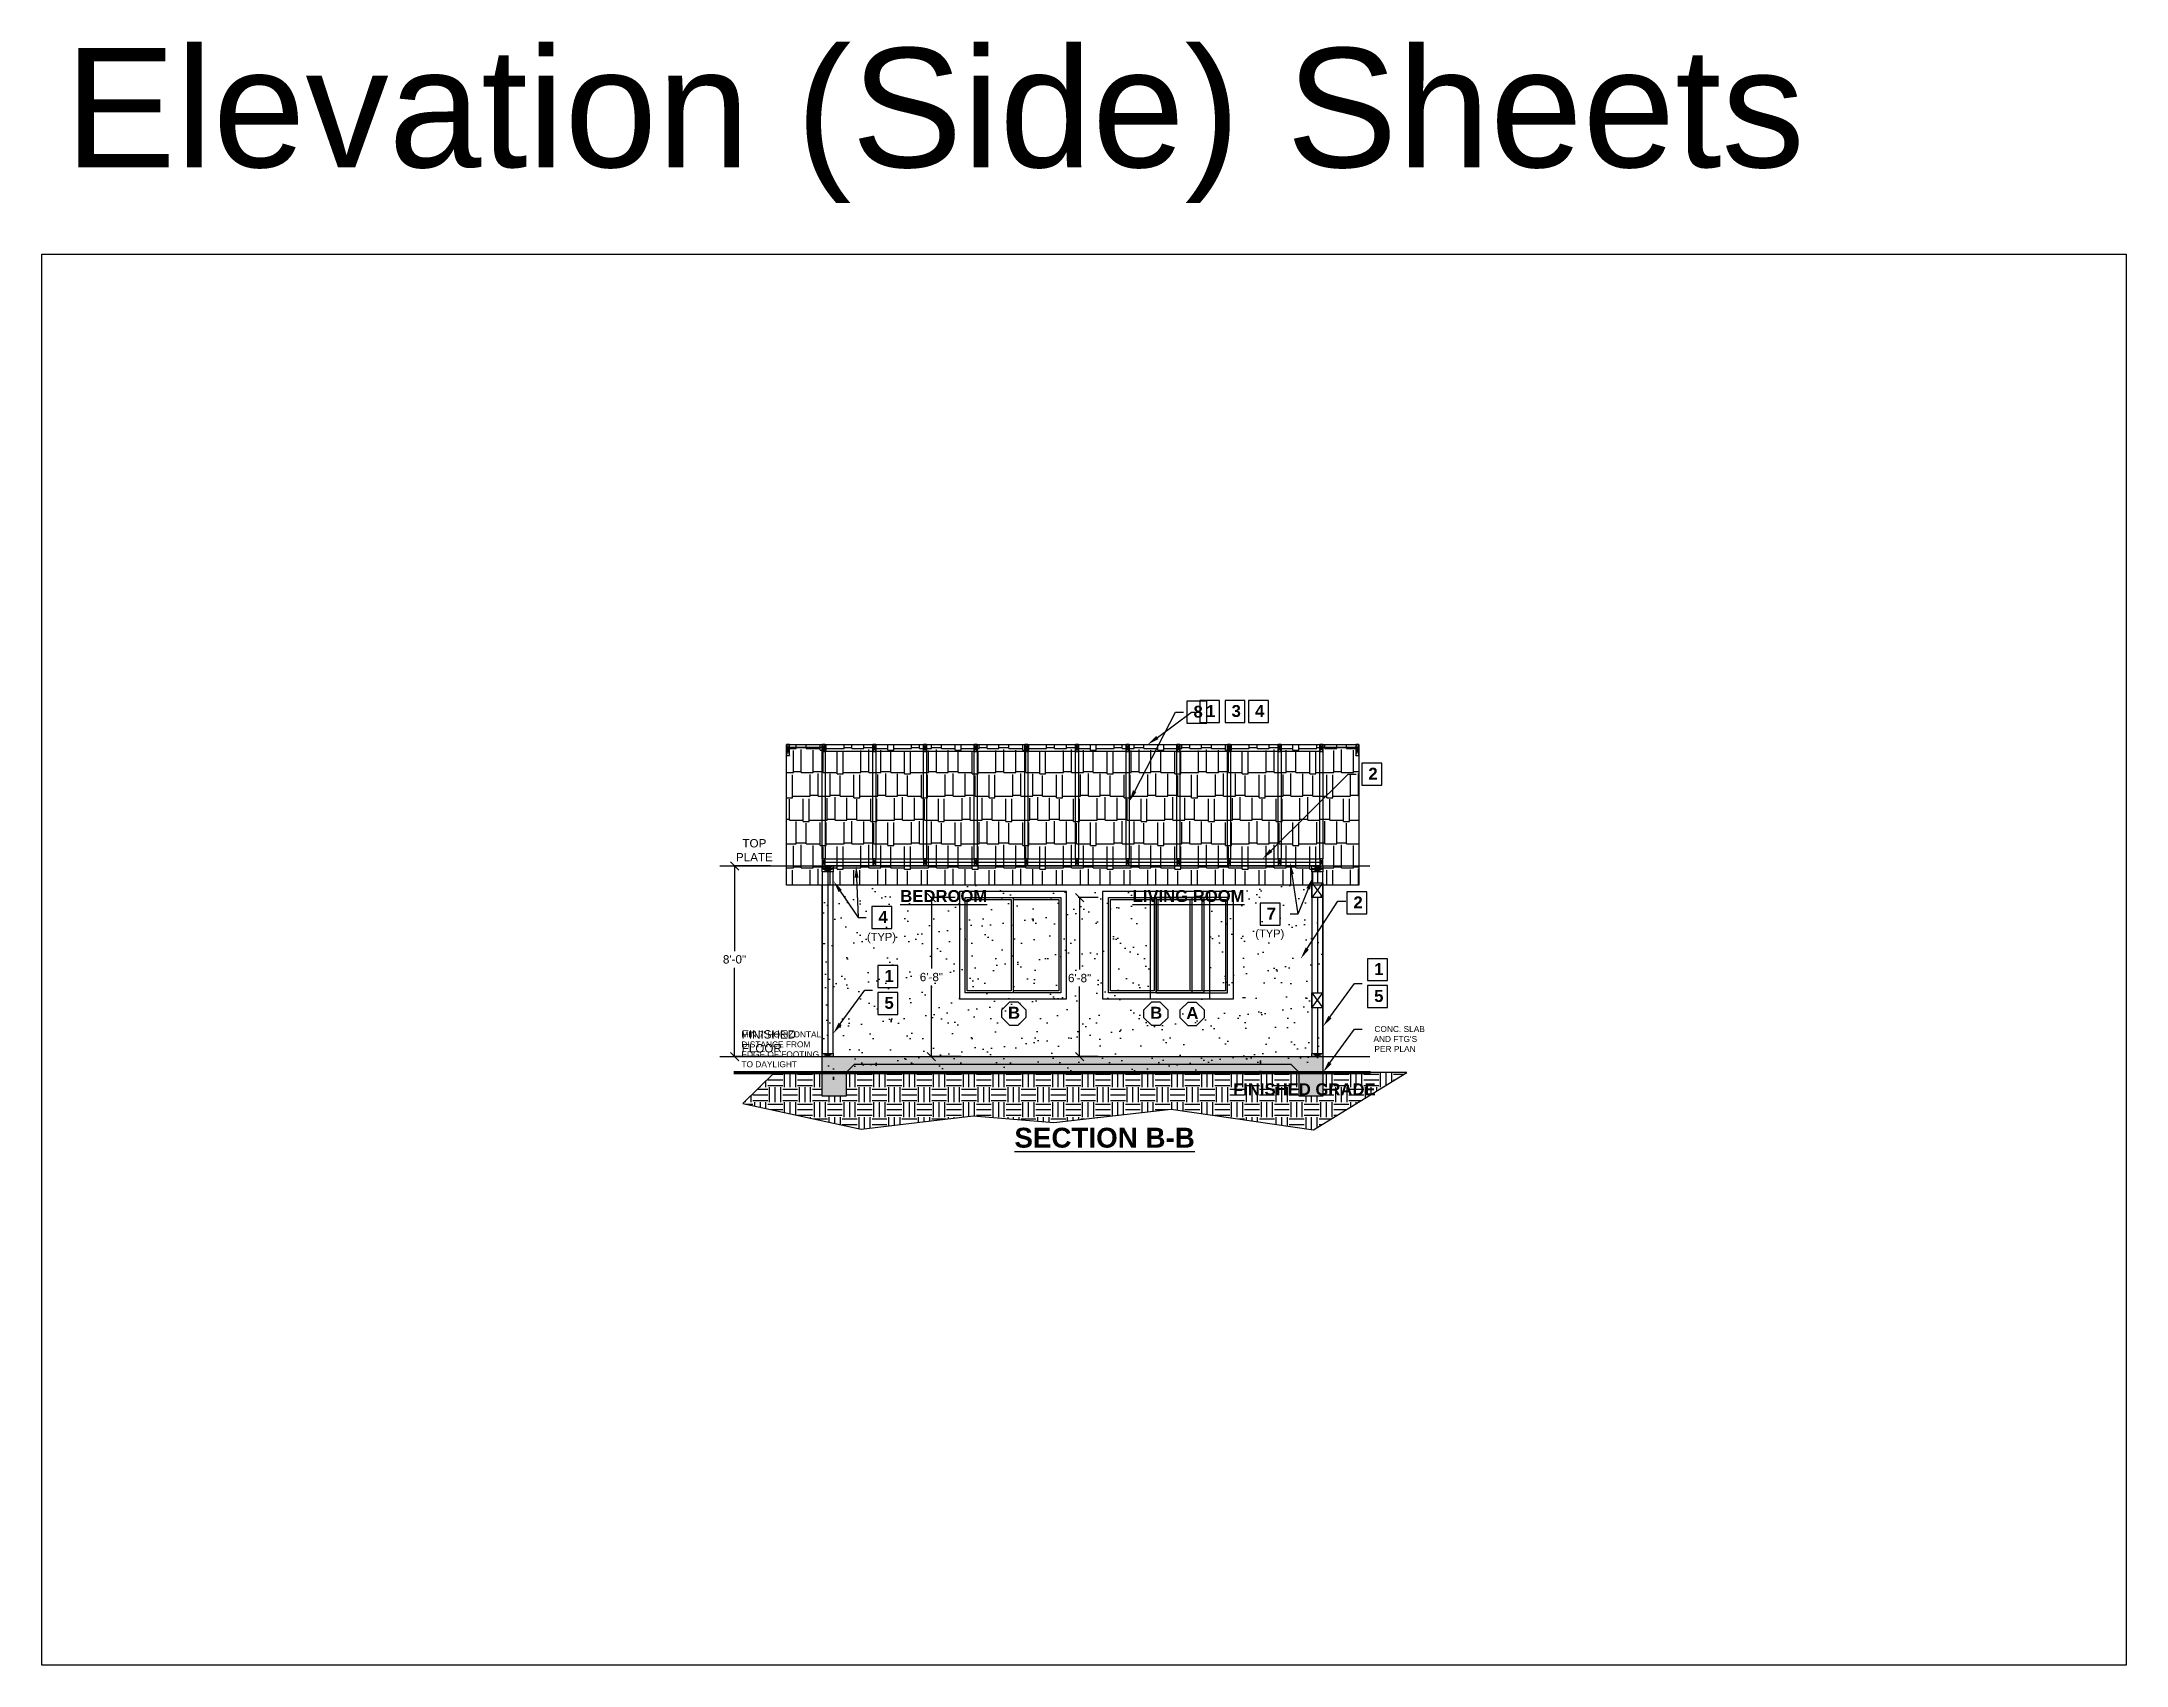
# Model space of a CAD drawing. Header units: inches. Extents: x -350 to 3672, y -1325 to 3943.
# Drawn here: x 782 to 1831, y -1325 to -508 of the extents above; entities that cross this region are included whole.
import ezdxf
from ezdxf import colors
from ezdxf.entities.mleader import LeaderData, LeaderLine
from ezdxf.math import Vec2, Vec3

# ---------------------------------------------------------------- set-up
doc = ezdxf.new("R2010")
doc.units = ezdxf.units.IN
doc.header["$MEASUREMENT"] = 0
doc.linetypes.add('DASHED2', pattern=[0.375, 0.25, -0.125])
for name, color, linetype in [('Elevation - Left Details', 6, 'Continuous'), ('Elevation - Right & Left', 7, 'Continuous'), ('Elevation - Right & Left Dim & Labels', 190, 'Continuous'), ('Elevation - Right Details', 3, 'Continuous'), ('Elevation - Section F&B Details', 7, 'Continuous'), ('Elevation - Section R&L Details', 7, 'Continuous'), ('Foundation Outline', 9, 'DASHED2')]:
    doc.layers.add(name, color=color, linetype=linetype)
doc.layers.add('Insulation', color=40, linetype='BATTING', transparency=0.7)
doc.styles.get("Standard").update_dxf_attribs({"font": 'arial.ttf'})
doc.linetypes.add('BATTING', pattern='A,0.0001,-0.1,[134,ltypeshp.shx,S=0.1,R=0,X=-0.1,Y=0],-0.2,[134,ltypeshp.shx,S=0.1,R=180,X=0.1,Y=0],-0.1', length=0.4001)
doc.dimstyles.get("Standard").update_dxf_attribs({"dimscale": 0.7, "dimtxt": 6, "dimasz": 6, "dimexe": 1, "dimexo": 3, "dimgap": 3, "dimtad": 0, "dimtih": 1, "dimtoh": 1, "dimdec": 4, "dimzin": 1, "dimdsep": 46, "dimlunit": 4, "dimtxsty": 'Standard', "dimblk": 'OBLIQUE', "dimcen": 0.09, "dimadec": 0, "dimazin": 0, "dimtfac": 1, "dimtdec": 4, "dimtofl": 0, "dimtmove": 0, "dimatfit": 3, "dimfxl": 1, "dimtolj": 1, "dimtzin": 0, "dimarcsym": 0})

msp = doc.modelspace()

# ---------------------------------------------------------------- texts
at = {"color": 3, "insert": (793.78455, -511.33681), "char_height": 60, "attachment_point": 1}
msp.add_mtext_dynamic_manual_height_columns('Elevation (Side) Sheets', width=2572.0309593, gutter_width=1, heights=[0], dxfattribs=at)
at = {"layer": 'Elevation - Left Details', "insert": (1308.08933, -993.96931), "char_height": 6, "attachment_point": 1}
msp.add_mtext_dynamic_manual_height_columns('\\pxqc;{\\fArial|b1|i0|c0|p34;B}', width=70.1010121, gutter_width=1, heights=[6], dxfattribs=at)
at = {"layer": 'Elevation - Right & Left Dim & Labels', "attachment_point": 1}
for s, width, gutter_width, insert, char_height in [('{\\fArial|b1|i0|c0|p34;1}', 70.1010121, 1, (1368.3646, -842.05026), 6), ('{\\fArial|b1|i0|c0|p34;3}', 70.1010121, 1, (1381.11131, -842.05026), 6), ('{\\fArial|b1|i0|c0|p34;4}', 70.1010121, 1, (1392.92907, -842.05026), 6), ('\\pxqc;TOP \\PPLATE', 52.3901152, 0.7, (1114.70545, -909.52752), 4.2), ('{\\fArial|b1|i0|c0|p34;2}', 70.1010121, 1, (1442.44795, -938.40561), 6), ('FINISHED \\PFLOOR', 52.3901152, 0.7, (1134.51716, -1005.71969), 4.2), ('{\\fArial|b1|i0|c0|p34;FINISHED GRADE}', 74.8430218, 1, (1381.8741, -1032.47496), 6)]:
    msp.add_mtext_dynamic_manual_height_columns(s, width=width, gutter_width=gutter_width, heights=[0], dxfattribs=dict(at, insert=insert, char_height=char_height))
at = {"layer": 'Elevation - Right Details', "char_height": 6, "attachment_point": 1}
for s, insert in [('\\pxqc;{\\fArial|b1|i0|c0|p34;B}', (1236.55458, -993.9406)), ('\\pxqc;{\\fArial|b1|i0|c0|p34;A}', (1326.32615, -994.07055))]:
    msp.add_mtext_dynamic_manual_height_columns(s, width=70.1010121, gutter_width=1, heights=[0], dxfattribs=dict(at, insert=insert))
at = {"layer": 'Elevation - Section R&L Details', "attachment_point": 1}
for s, width, insert, char_height in [('{\\fArial|b1|i0|c0|p34;8}', 70.1010121, (1361.95065, -842.40715), 6), ('{\\fArial|b1|i0|c0|p34;2}', 70.1010121, (1449.97014, -873.62792), 6), ('\\pxqc;{\\fArial|b1|i0|c0|p34;\\LBEDROOM}', 70.1010121, (1201.1814, -935.2003), 6), ('{\\fArial|b1|i0|c0|p34;\\LLIVING ROOM}', 70.1010121, (1331.29051, -935.2003), 6), ('{\\fArial|b1|i0|c0|p34;7}', 70.1010121, (1398.79216, -944.0759), 6), ('{\\fArial|b1|i0|c0|p34;4}', 70.1010121, (1203.33347, -945.78466), 6), ('(TYP)', 23.1015534, (1393.04221, -955.05774), 4), ('(TYP)', 23.1015534, (1197.58352, -956.7665), 4), ('{\\fArial|b1|i0|c0|p34;1}', 70.1010121, (1206.37529, -975.44244), 6), ('{\\fArial|b1|i0|c0|p34;1}', 70.1010121, (1452.87529, -971.98263), 6), ('{\\fArial|b1|i0|c0|p34;5}', 70.1010121, (1452.87529, -985.52101), 6), ('{\\fArial|b1|i0|c0|p34;5}', 70.1010121, (1206.37529, -988.98083), 6), ("MIN 7' HORIZONTAL DISTANCE FROM EDGE OF FOOTING TO DAYLIGHT", 43.507906, (1134.39198, -1006.37284), 3), ('{\\fArial|b1|i0|c0|p34;\\LSECTION B-B}', 224.8484198, (1271.79165, -1054.84629), 10)]:
    msp.add_mtext_dynamic_manual_height_columns(s, width=width, gutter_width=1, heights=[0], dxfattribs=dict(at, insert=insert, char_height=char_height))

# ---------------------------------------------------------------- blocks, each defined once
blk = doc.blocks.new('_Oblique')
at = {"color": 0, "linetype": 'ByBlock', "lineweight": -2}
blk.add_line((-0.5, -0.5), (0.5, 0.5), dxfattribs=at)
blk = doc.blocks.new('*D4')
at = {"layer": 'Defpoints', "color": 0, "transparency": 16777216}
for p in [(1244.1, -939), (1230, -1019), (1247.1, -1019)]:
    blk.add_point(p, dxfattribs=at)
at = {"layer": 'Elevation - Right Details', "color": 0, "lineweight": -2, "transparency": 16777216}
for p, q in [((1242, -939), (1229.3, -939)), ((1230, -939), (1230, -974.7)), ((1230, -1019), (1230, -983.2)), ((1245, -1019), (1229.3, -1019))]:
    blk.add_line(p, q, dxfattribs=at)
at = {"layer": 'Elevation - Right Details', "color": 0, "lineweight": -2, "transparency": 16777216, "xscale": 4.199999999999999, "yscale": 4.199999999999999, "zscale": 4.199999999999999}
for p, rotation in [((1230, -939), 90), ((1230, -1019), 270)]:
    blk.add_blockref('_Oblique', p, dxfattribs=dict(at, rotation=rotation))
at = {"layer": 'Elevation - Right Details', "color": 0, "transparency": 16777216, "insert": (1230, -979), "char_height": 4.2, "attachment_point": 5}
blk.add_mtext('\\A1;6\'-8"', dxfattribs=at)
blk = doc.blocks.new('*D9')
at = {"layer": 'Defpoints', "color": 0, "transparency": 16777216}
for p in [(1316.1, -939), (1304.6, -1019), (1316.1, -1019)]:
    blk.add_point(p, dxfattribs=at)
at = {"layer": 'Elevation - Left Details', "color": 0, "lineweight": -2, "transparency": 16777216}
for p, q in [((1314, -939), (1303.9, -939)), ((1304.6, -939), (1304.6, -975.2)), ((1304.6, -1019), (1304.6, -983.7)), ((1314, -1019), (1303.9, -1019))]:
    blk.add_line(p, q, dxfattribs=at)
at = {"layer": 'Elevation - Left Details', "color": 0, "lineweight": -2, "transparency": 16777216, "xscale": 4.199999999999999, "yscale": 4.199999999999999, "zscale": 4.199999999999999}
for p, rotation in [((1304.6, -939), 90), ((1304.6, -1019), 270)]:
    blk.add_blockref('_Oblique', p, dxfattribs=dict(at, rotation=rotation))
at = {"layer": 'Elevation - Left Details', "color": 0, "transparency": 16777216, "insert": (1304.6, -979.5), "char_height": 4.2, "attachment_point": 5}
blk.add_mtext('\\A1;6\'-8"', dxfattribs=at)
blk = doc.blocks.new('*D10')
at = {"layer": 'Defpoints', "color": 0, "transparency": 16777216}
for p in [(1151.1, -923), (1130.9, -1019), (1156.6, -1019)]:
    blk.add_point(p, dxfattribs=at)
at = {"layer": 'Elevation - Right & Left Dim & Labels', "color": 0, "lineweight": -2, "transparency": 16777216}
for p, q in [((1149, -923), (1130.2, -923)), ((1130.9, -923), (1130.9, -965.9)), ((1130.9, -1019), (1130.9, -974.4)), ((1154.5, -1019), (1130.2, -1019))]:
    blk.add_line(p, q, dxfattribs=at)
at = {"layer": 'Elevation - Right & Left Dim & Labels', "color": 0, "lineweight": -2, "transparency": 16777216, "xscale": 4.199999999999999, "yscale": 4.199999999999999, "zscale": 4.199999999999999}
for p, rotation in [((1130.9, -923), 90), ((1130.9, -1019), 270)]:
    blk.add_blockref('_Oblique', p, dxfattribs=dict(at, rotation=rotation))
at = {"layer": 'Elevation - Right & Left Dim & Labels', "color": 0, "transparency": 16777216, "insert": (1130.9, -970.1), "char_height": 4.2, "attachment_point": 5}
blk.add_mtext('\\A1;8\'-0"', dxfattribs=at)

# ---------------------------------------------------------------- dimensions: what is measured, and where the dimension line sits
at = {"layer": 'Elevation - Left Details'}
dim = msp.add_linear_dim(base=(1304.64018, -1018.97565), p1=(1316.08046, -938.97565), p2=(1316.08046, -1018.97565), angle=90, dimstyle='Standard', dxfattribs=at)
dim.commit()
dim.dimension.update_dxf_attribs({"geometry": '*D9', "text_midpoint": (1304.64018, -979.46124), "dimtype": 160})
at = {"layer": 'Elevation - Right & Left Dim & Labels'}
dim = msp.add_linear_dim(base=(1130.88359, -1018.97565), p1=(1151.08046, -922.97565), p2=(1156.60187, -1018.97565), angle=90, dimstyle='Standard', dxfattribs=at)
dim.commit()
dim.dimension.update_dxf_attribs({"geometry": '*D10', "text_midpoint": (1130.88359, -970.14637), "dimtype": 160})
at = {"layer": 'Elevation - Right Details'}
dim = msp.add_linear_dim(base=(1230.02738, -1018.97565), p1=(1244.08046, -938.97565), p2=(1247.08046, -1018.97565), angle=90, dimstyle='Standard', dxfattribs=at)
dim.commit()
dim.dimension.update_dxf_attribs({"geometry": '*D4', "text_midpoint": (1230.02738, -978.97565)})

# ---------------------------------------------------------------- hatches: boundary and pattern name
at = {"layer": 'Elevation - Left Details', "transparency": 33554636}
h = msp.add_hatch(dxfattribs=at)
h.set_pattern_fill('AR-SAND', color=256, scale=8)
h.paths.add_polyline_path([(1175.08046, -932.78635), (1175.08046, -1018.97565), (1427.08046, -1018.97565), (1427.08046, -932.78635)])
h.paths.add_polyline_path([(1316.08046, -935.97565), (1370.08046, -935.97565), (1370.08046, -989.97565), (1316.08046, -989.97565)], flags=16)
h.paths.add_polyline_path([(1319.08046, -938.97565), (1343.08046, -938.97565), (1367.08046, -938.97565), (1367.08046, -986.97565), (1343.08046, -986.97565), (1319.08046, -986.97565)], flags=0)
h.paths.add_polyline_path([(1320.08046, -939.97565), (1342.08046, -939.97565), (1342.08046, -985.97565), (1320.08046, -985.97565)], flags=0)
h.paths.add_polyline_path([(1337.00297, -995.44304), (1341.00297, -991.44304), (1345.00297, -991.44304), (1349.00297, -995.44304), (1349.00297, -999.44304), (1345.00297, -1003.44304), (1341.00297, -1003.44304), (1337.00297, -999.44304)], flags=16)
h.paths.add_polyline_path([(1427.08046, -1026.97565), (1427.08046, -1018.97565), (1175.08046, -1018.97565), (1175.08046, -1026.97565)])
h.paths.add_polyline_path([(1297.77579, -983.81881), (1311.55901, -983.81881), (1311.55901, -975.16383), (1297.77579, -975.16383)], flags=24)
h.paths.add_polyline_path([(1338.51296, -1003.24557), (1347.56617, -1003.24557), (1347.56617, -990.88131), (1338.51296, -990.88131)], flags=24)
at = {"layer": 'Elevation - Right & Left Dim & Labels', "transparency": 33554559}
h = msp.add_hatch(dxfattribs=at)
h.set_pattern_fill('AR-RSHKE', color=256)
h.paths.add_polyline_path([(1445.08046, -861.95282), (1157.08046, -861.95282), (1157.08046, -932.78635), (1439.08046, -932.78635), (1445.08046, -932.78635)])
at = {"layer": 'Elevation - Right Details', "transparency": 33554636}
h = msp.add_hatch(dxfattribs=at)
h.set_pattern_fill('AR-SAND', color=256, scale=8)
h.paths.add_polyline_path([(1175.08046, -932.78635), (1175.08046, -1018.97565), (1427.08046, -1018.97565), (1427.08046, -932.78635)])
h.paths.add_polyline_path([(1298.08046, -989.97565), (1244.08046, -989.97565), (1244.08046, -935.97565), (1298.08046, -935.97565)], flags=16)
h.paths.add_polyline_path([(1295.08046, -986.97565), (1271.08046, -986.97565), (1247.08046, -986.97565), (1247.08046, -938.97565), (1271.08046, -938.97565), (1295.08046, -938.97565)], flags=0)
h.paths.add_polyline_path([(1340.08046, -935.97565), (1382.08046, -935.97565), (1382.08046, -989.97565), (1340.08046, -989.97565)], flags=16)
h.paths.add_polyline_path([(1343.08046, -938.97565), (1361.08046, -938.97565), (1379.08046, -938.97565), (1379.08046, -986.97565), (1343.08046, -986.97565)], flags=0)
h.paths.add_polyline_path([(1344.08046, -939.97565), (1360.08046, -939.97565), (1360.08046, -985.97565), (1344.08046, -985.97565)], flags=0)
h.paths.add_polyline_path([(1355.23979, -995.54428), (1359.23979, -991.54428), (1363.23979, -991.54428), (1367.23979, -995.54428), (1367.23979, -999.54428), (1363.23979, -1003.54428), (1359.23979, -1003.54428), (1355.23979, -999.54428)], flags=16)
h.paths.add_polyline_path([(1277.46821, -995.41433), (1277.46821, -999.41433), (1273.46821, -1003.41433), (1269.46821, -1003.41433), (1265.46821, -999.41433), (1265.46821, -995.41433), (1269.46821, -991.41433), (1273.46821, -991.41433)], flags=16)
h.paths.add_polyline_path([(1270.08046, -985.97565), (1248.08046, -985.97565), (1248.08046, -939.97565), (1270.08046, -939.97565)], flags=0)
h.paths.add_polyline_path([(1175.08046, -1018.97565), (1175.08046, -1026.97565), (1427.08046, -1026.97565), (1427.08046, -1018.97565)])
h.paths.add_polyline_path([(1223.16299, -983.33322), (1236.94621, -983.33322), (1236.94621, -974.67824), (1223.16299, -974.67824)], flags=24)
h.paths.add_polyline_path([(1356.86642, -1003.34681), (1365.91963, -1003.34681), (1365.91963, -990.98255), (1356.86642, -990.98255)], flags=24)
h.paths.add_polyline_path([(1266.97821, -1003.21686), (1276.03141, -1003.21686), (1276.03141, -990.8526), (1266.97821, -990.8526)], flags=24)
at = {"layer": 'Elevation - Section F&B Details', "lineweight": 100, "transparency": 33554534}
h = msp.add_hatch(dxfattribs=at)
h.set_pattern_fill('AR-CONC', color=256, scale=10)
h.set_pattern_definition([(50, (-490.44, -694.296), (71.726, -6.2752), [7.5, -82.5]), (355, (-490.44, -694.296), (-13.875, 75.2192), [6, -66]), (100.4514, (-484.46, -694.82), (57.851, 68.944), [6.374, -70.1142]), (46.184, (-490.44, -674.296), (106.724, -16.552), [11.25, -123.75]), (96.6356, (-481.55, -675.67), (93.466, 97.412), [9.561, -105.1714]), (351.184, (-490.44, -674.3), (93.466, 97.412), [9, -99]), (21, (-480.44, -679.296), (59.6907, -40.2619), [7.5, -82.5]), (326, (-480.44, -679.296), (24.3315, 72.515), [6, -66]), (71.4514, (-475.466, -682.65), (84.0222, 32.253), [6.374, -70.1142]), (37.5, (-490.44, -694.296), (1.216, 33.2894), [0, -65.2, 0, -67, 0, -66.25]), (7.5, (-490.44, -694.296), (26.30695, 39.4412), [0, -38.2, 0, -63.7, 0, -25.25]), (327.5, (-512.74, -694.296), (53.38224, -2.2555), [0, -25, 0, -78, 0, -103.5]), (317.5, (-522.74, -694.296), (58.3186, 10.0105), [0, -32.5, 0, -51.8, 0, -73.5])])
h.paths.add_polyline_path([(1191.08046, -1022.97565), (1411.08046, -1022.97565), (1415.08046, -1026.97565), (1415.08046, -1038.97565), (1427.08046, -1038.97565), (1427.08046, -1026.97565), (1427.08046, -1018.97565), (1175.08046, -1018.97565), (1175.08046, -1038.97565), (1187.08046, -1038.97565), (1187.08046, -1026.97565)])
at = {"layer": 'Elevation - Section R&L Details', "transparency": 33554585}
h = msp.add_hatch(dxfattribs=at)
h.set_pattern_fill('EARTH', color=256, scale=30)
h.set_pattern_definition([(0, (442.641, 181.454), (7.5, 7.5), [7.5, -7.5]), (0, (442.641, 184.267), (7.5, 7.5), [7.5, -7.5]), (0, (442.641, 187.079), (7.5, 7.5), [7.5, -7.5]), (90, (443.578, 188.017), (-7.5, 7.5), [7.5, -7.5]), (90, (446.391, 188.017), (-7.5, 7.5), [7.5, -7.5]), (90, (449.203, 188.017), (-7.5, 7.5), [7.5, -7.5])])
h.paths.add_polyline_path([(1187.08046, -1038.97565), (1175.08046, -1038.97565), (1175.08046, -1026.97565), (1151.08046, -1026.97565), (1135.1259, -1042.63438), (1194.65734, -1055.58814), (1250.9776, -1048.7667), (1291.66087, -1052.1972), (1350.67182, -1045.54244), (1422.37325, -1055.83245), (1469.32493, -1026.97565), (1427.08046, -1026.97565), (1427.08046, -1038.97565), (1415.08046, -1038.97565), (1415.08046, -1026.97565), (1187.08046, -1026.97565)])
at = {"layer": 'Elevation - Section R&L Details', "transparency": 33554687}
h = msp.add_hatch(dxfattribs=at)
h.set_pattern_fill('AR-CONC', color=256)
h.set_pattern_definition([(50, (442.6406, 181.454), (7.172602, -0.627521), [0.75, -8.25]), (355, (442.641, 181.454), (-1.387513, 7.52192), [0.6, -6.6]), (100.45144, (443.2384, 181.402), (5.78509, 6.8944), [0.637402, -7.01142]), (46.1842, (442.641, 183.454), (10.672413, -1.655193), [1.125, -12.375]), (96.6356, (443.53, 183.316), (9.34662, 9.741186), [0.9561, -10.51714]), (351.1842, (442.641, 183.454), (9.34662, 9.741186), [0.9, -9.9]), (21, (443.6406, 182.954), (5.96907, -4.02619), [0.75, -8.25]), (326, (443.641, 182.954), (2.433153, 7.2515), [0.6, -6.6]), (71.45144, (444.138, 182.619), (8.402224, 3.22531), [0.637402, -7.01142]), (37.5, (442.6406, 181.4543), (0.1215986, 3.3289385), [0, -6.52, 0, -6.7, 0, -6.625]), (7.5, (442.6406, 181.4543), (2.630695, 3.944117), [0, -3.82, 0, -6.37, 0, -2.525]), (327.5, (440.4106, 181.4543), (5.3382244, -0.2255487), [0, -2.5, 0, -7.8, 0, -10.35]), (317.5, (439.4106, 181.4543), (5.831862, 1.00105), [0, -3.25, 0, -5.18, 0, -7.35])])
h.paths.add_polyline_path([(1427.08046, -1018.97565), (1175.08046, -1018.97565), (1175.08046, -1038.97565), (1187.08046, -1038.97565), (1187.08046, -1026.97565), (1191.08046, -1022.97565), (1411.08046, -1022.97565), (1415.08046, -1026.97565), (1415.08046, -1038.97565), (1427.08046, -1038.97565), (1427.08046, -1026.97565)])
at = {"layer": 'Foundation Outline', "transparency": 33554534}
h = msp.add_hatch(dxfattribs=at)
h.set_pattern_fill('AR-SAND', color=256)
h.paths.add_polyline_path([(1411.08046, -1022.97565), (1191.08046, -1022.97565), (1187.08046, -1026.97565), (1415.08046, -1026.97565)])

# ---------------------------------------------------------------- linework, layer by layer
at = {"color": 3}
msp.add_lwpolyline([(782.15082, -615.06986), (1831.48687, -615.06986), (1831.48687, -1325.43439), (782.15082, -1325.43439)], close=True, dxfattribs=at)
at = {"layer": 'Elevation - Left Details'}
for p, q in [((1337.00297, -999.44304), (1337.00297, -995.44304)), ((1341.00297, -991.44304), (1345.00297, -991.44304)), ((1345.00297, -991.44304), (1349.00297, -995.44304)), ((1349.00297, -995.44304), (1349.00297, -999.44304)), ((1345.00297, -1003.44304), (1341.00297, -1003.44304))]:
    msp.add_line(p, q, dxfattribs=at)
for points in [[(1316.08046, -989.97565), (1370.08046, -989.97565), (1370.08046, -935.97565), (1316.08046, -935.97565)], [(1320.08046, -939.97565), (1342.08046, -939.97565), (1342.08046, -985.97565), (1320.08046, -985.97565)]]:
    msp.add_lwpolyline(points, close=True, dxfattribs=at)
for points in [[(1319.08046, -938.97565), (1343.08046, -938.97565), (1343.08046, -986.97565), (1319.08046, -986.97565), (1319.08046, -938.97565)], [(1343.08046, -938.97565), (1367.08046, -938.97565), (1367.08046, -986.97565), (1343.08046, -986.97565)], [(1343.08046, -939.97565), (1366.08046, -939.97565), (1366.08046, -985.97565), (1343.08046, -985.97565)], [(1337.00297, -995.44304), (1341.00297, -991.44304)], [(1341.00297, -1003.44304), (1337.00297, -999.44304)], [(1349.00297, -999.44304), (1345.00297, -1003.44304)]]:
    msp.add_lwpolyline(points, dxfattribs=at)
at = {"layer": 'Elevation - Right & Left'}
for p, q in [((1175.08046, -1026.97565), (1175.08046, -932.47565)), ((1427.08046, -932.47565), (1427.08046, -1026.97565))]:
    msp.add_line(p, q, dxfattribs=at)
at = {"layer": 'Elevation - Right & Left Dim & Labels', "linetype": 'DASHED2'}
for p, q in [((1123.52261, -922.97565), (1450.66456, -922.97565)), ((1123.52261, -1018.97565), (1450.66456, -1018.97565))]:
    msp.add_line(p, q, dxfattribs=at)
at = {"layer": 'Elevation - Right & Left Dim & Labels', "lineweight": 100}
msp.add_line((1130.50359, -1026.97565), (1451.08046, -1026.97565), dxfattribs=at)
at = {"layer": 'Elevation - Right & Left Dim & Labels'}
for points in [[(1365.05618, -850.8683), (1375.09382, -850.8683), (1375.09382, -839.81303), (1365.05618, -839.81303)], [(1377.8029, -850.8683), (1387.84054, -850.8683), (1387.84054, -839.81303), (1377.8029, -839.81303)], [(1389.62065, -850.8683), (1399.6583, -850.8683), (1399.6583, -839.81303), (1389.62065, -839.81303)], [(1439.13953, -947.22366), (1449.17718, -947.22366), (1449.17718, -936.16839), (1439.13953, -936.16839)]]:
    msp.add_lwpolyline(points, close=True, dxfattribs=at)
msp.add_lwpolyline([(1439.08046, -932.78635), (1157.08046, -932.78635), (1157.08046, -861.95282), (1445.08046, -861.95282), (1445.08046, -932.78635), (1439.08046, -932.78635)], dxfattribs=at)
at = {"layer": 'Elevation - Right Details'}
for p, q in [((1265.46821, -999.41433), (1265.46821, -995.41433)), ((1269.46821, -991.41433), (1273.46821, -991.41433)), ((1273.46821, -991.41433), (1277.46821, -995.41433)), ((1277.46821, -995.41433), (1277.46821, -999.41433)), ((1355.23979, -999.54428), (1355.23979, -995.54428)), ((1359.23979, -991.54428), (1363.23979, -991.54428)), ((1363.23979, -991.54428), (1367.23979, -995.54428)), ((1367.23979, -995.54428), (1367.23979, -999.54428)), ((1273.46821, -1003.41433), (1269.46821, -1003.41433)), ((1363.23979, -1003.54428), (1359.23979, -1003.54428))]:
    msp.add_line(p, q, dxfattribs=at)
for points in [[(1244.08046, -989.97565), (1298.08046, -989.97565), (1298.08046, -935.97565), (1244.08046, -935.97565)], [(1248.08046, -939.97565), (1270.08046, -939.97565), (1270.08046, -985.97565), (1248.08046, -985.97565)], [(1340.08046, -989.97565), (1382.08046, -989.97565), (1382.08046, -935.97565), (1340.08046, -935.97565)], [(1343.08046, -986.97565), (1379.08046, -986.97565), (1379.08046, -938.97565), (1343.08046, -938.97565)], [(1343.08046, -938.97565), (1361.08046, -938.97565), (1361.08046, -986.97565), (1343.08046, -986.97565)], [(1344.08046, -939.97565), (1360.08046, -939.97565), (1360.08046, -985.97565), (1344.08046, -985.97565)]]:
    msp.add_lwpolyline(points, close=True, dxfattribs=at)
for points in [[(1247.08046, -938.97565), (1271.08046, -938.97565), (1271.08046, -986.97565), (1247.08046, -986.97565), (1247.08046, -938.97565)], [(1271.08046, -938.97565), (1295.08046, -938.97565), (1295.08046, -986.97565), (1271.08046, -986.97565)], [(1271.08046, -939.97565), (1294.08046, -939.97565), (1294.08046, -985.97565), (1271.08046, -985.97565)], [(1361.08046, -939.97565), (1378.08046, -939.97565), (1378.08046, -985.97565), (1361.08046, -985.97565)], [(1265.46821, -995.41433), (1269.46821, -991.41433)], [(1355.23979, -995.54428), (1359.23979, -991.54428)], [(1269.46821, -1003.41433), (1265.46821, -999.41433)], [(1277.46821, -999.41433), (1273.46821, -1003.41433)], [(1359.23979, -1003.54428), (1355.23979, -999.54428)], [(1367.23979, -999.54428), (1363.23979, -1003.54428)]]:
    msp.add_lwpolyline(points, dxfattribs=at)
at = {"layer": 'Elevation - Section R&L Details'}
for p, q in [((1157.08046, -867.45282), (1158.58046, -861.95282)), ((1157.08046, -861.95282), (1158.58046, -867.45282)), ((1176.58046, -861.95282), (1175.08046, -861.95282)), ((1175.08046, -861.95282), (1175.08046, -865.45282)), ((1175.08046, -861.95282), (1176.58046, -865.45282)), ((1175.08046, -865.45282), (1176.58046, -861.95282)), ((1175.08046, -865.45282), (1176.58046, -865.45282)), ((1176.58046, -865.45282), (1176.58046, -861.95282)), ((1202.08046, -861.95282), (1200.58046, -861.95282)), ((1200.58046, -861.95282), (1200.58046, -865.45282)), ((1200.58046, -861.95282), (1202.08046, -865.45282)), ((1200.58046, -865.45282), (1202.08046, -861.95282)), ((1200.58046, -865.45282), (1202.08046, -865.45282)), ((1202.08046, -865.45282), (1202.08046, -861.95282)), ((1227.58046, -861.95282), (1226.08046, -861.95282)), ((1226.08046, -861.95282), (1226.08046, -865.45282)), ((1226.08046, -861.95282), (1227.58046, -865.45282)), ((1226.08046, -865.45282), (1227.58046, -861.95282)), ((1226.08046, -865.45282), (1227.58046, -865.45282)), ((1227.58046, -865.45282), (1227.58046, -861.95282)), ((1253.08046, -861.95282), (1251.58046, -861.95282)), ((1251.58046, -861.95282), (1251.58046, -865.45282)), ((1251.58046, -861.95282), (1253.08046, -865.45282)), ((1251.58046, -865.45282), (1253.08046, -861.95282)), ((1251.58046, -865.45282), (1253.08046, -865.45282)), ((1253.08046, -865.45282), (1253.08046, -861.95282)), ((1278.58046, -861.95282), (1277.08046, -861.95282)), ((1277.08046, -861.95282), (1277.08046, -865.45282)), ((1277.08046, -861.95282), (1278.58046, -865.45282)), ((1277.08046, -865.45282), (1278.58046, -861.95282)), ((1277.08046, -865.45282), (1278.58046, -865.45282)), ((1278.58046, -865.45282), (1278.58046, -861.95282)), ((1304.08046, -861.95282), (1302.58046, -861.95282)), ((1302.58046, -861.95282), (1302.58046, -865.45282)), ((1302.58046, -861.95282), (1304.08046, -865.45282)), ((1302.58046, -865.45282), (1304.08046, -861.95282)), ((1302.58046, -865.45282), (1304.08046, -865.45282)), ((1304.08046, -865.45282), (1304.08046, -861.95282)), ((1329.58046, -861.95282), (1328.08046, -861.95282)), ((1328.08046, -861.95282), (1328.08046, -865.45282)), ((1328.08046, -861.95282), (1329.58046, -865.45282)), ((1328.08046, -865.45282), (1329.58046, -861.95282)), ((1328.08046, -865.45282), (1329.58046, -865.45282)), ((1329.58046, -865.45282), (1329.58046, -861.95282)), ((1355.08046, -861.95282), (1353.58046, -861.95282)), ((1353.58046, -861.95282), (1353.58046, -865.45282)), ((1353.58046, -861.95282), (1355.08046, -865.45282)), ((1353.58046, -865.45282), (1355.08046, -861.95282)), ((1353.58046, -865.45282), (1355.08046, -865.45282)), ((1355.08046, -865.45282), (1355.08046, -861.95282)), ((1380.58046, -861.95282), (1379.08046, -861.95282)), ((1379.08046, -861.95282), (1379.08046, -865.45282)), ((1379.08046, -861.95282), (1380.58046, -865.45282)), ((1379.08046, -865.45282), (1380.58046, -861.95282)), ((1379.08046, -865.45282), (1380.58046, -865.45282)), ((1380.58046, -865.45282), (1380.58046, -861.95282)), ((1406.08046, -861.95282), (1404.58046, -861.95282)), ((1404.58046, -861.95282), (1404.58046, -865.45282)), ((1404.58046, -861.95282), (1406.08046, -865.45282)), ((1404.58046, -865.45282), (1406.08046, -861.95282)), ((1404.58046, -865.45282), (1406.08046, -865.45282)), ((1406.08046, -865.45282), (1406.08046, -861.95282)), ((1427.08046, -861.95282), (1425.58046, -861.95282)), ((1425.58046, -861.95282), (1425.58046, -865.45282)), ((1425.58046, -861.95282), (1427.08046, -865.45282)), ((1425.58046, -865.45282), (1427.08046, -861.95282)), ((1425.58046, -865.45282), (1427.08046, -865.45282)), ((1427.08046, -865.45282), (1427.08046, -861.95282)), ((1443.58046, -867.45282), (1445.08046, -861.95282)), ((1443.58046, -861.95282), (1445.08046, -867.45282)), ((1176.58046, -919.47565), (1175.08046, -919.47565)), ((1175.08046, -919.47565), (1175.08046, -922.97565)), ((1175.08046, -919.47565), (1176.58046, -922.97565)), ((1175.08046, -922.97565), (1176.58046, -919.47565)), ((1175.08046, -922.97565), (1176.58046, -922.97565)), ((1175.08046, -922.97565), (1180.58046, -924.47565)), ((1175.08046, -924.47565), (1180.58046, -922.97565)), ((1176.58046, -922.97565), (1176.58046, -919.47565)), ((1202.08046, -919.47565), (1200.58046, -919.47565)), ((1200.58046, -919.47565), (1200.58046, -922.97565)), ((1200.58046, -919.47565), (1202.08046, -922.97565)), ((1200.58046, -922.97565), (1202.08046, -919.47565)), ((1200.58046, -922.97565), (1202.08046, -922.97565)), ((1202.08046, -922.97565), (1202.08046, -919.47565)), ((1227.58046, -919.47565), (1226.08046, -919.47565)), ((1226.08046, -919.47565), (1226.08046, -922.97565)), ((1226.08046, -919.47565), (1227.58046, -922.97565)), ((1226.08046, -922.97565), (1227.58046, -919.47565)), ((1226.08046, -922.97565), (1227.58046, -922.97565)), ((1227.58046, -922.97565), (1227.58046, -919.47565)), ((1253.08046, -919.47565), (1251.58046, -919.47565)), ((1251.58046, -919.47565), (1251.58046, -922.97565)), ((1251.58046, -919.47565), (1253.08046, -922.97565)), ((1251.58046, -922.97565), (1253.08046, -919.47565)), ((1251.58046, -922.97565), (1253.08046, -922.97565)), ((1253.08046, -922.97565), (1253.08046, -919.47565)), ((1278.58046, -919.47565), (1277.08046, -919.47565)), ((1277.08046, -919.47565), (1277.08046, -922.97565)), ((1277.08046, -919.47565), (1278.58046, -922.97565)), ((1277.08046, -922.97565), (1278.58046, -919.47565)), ((1277.08046, -922.97565), (1278.58046, -922.97565)), ((1278.58046, -922.97565), (1278.58046, -919.47565)), ((1304.08046, -919.47565), (1302.58046, -919.47565)), ((1302.58046, -919.47565), (1302.58046, -922.97565)), ((1302.58046, -919.47565), (1304.08046, -922.97565)), ((1302.58046, -922.97565), (1304.08046, -919.47565)), ((1302.58046, -922.97565), (1304.08046, -922.97565)), ((1304.08046, -922.97565), (1304.08046, -919.47565)), ((1329.58046, -919.47565), (1328.08046, -919.47565)), ((1328.08046, -919.47565), (1328.08046, -922.97565)), ((1328.08046, -919.47565), (1329.58046, -922.97565)), ((1328.08046, -922.97565), (1329.58046, -919.47565)), ((1328.08046, -922.97565), (1329.58046, -922.97565)), ((1329.58046, -922.97565), (1329.58046, -919.47565)), ((1355.08046, -919.47565), (1353.58046, -919.47565)), ((1353.58046, -919.47565), (1353.58046, -922.97565)), ((1353.58046, -919.47565), (1355.08046, -922.97565)), ((1353.58046, -922.97565), (1355.08046, -919.47565)), ((1353.58046, -922.97565), (1355.08046, -922.97565)), ((1355.08046, -922.97565), (1355.08046, -919.47565)), ((1380.58046, -919.47565), (1379.08046, -919.47565)), ((1379.08046, -919.47565), (1379.08046, -922.97565)), ((1379.08046, -919.47565), (1380.58046, -922.97565)), ((1379.08046, -922.97565), (1380.58046, -919.47565)), ((1379.08046, -922.97565), (1380.58046, -922.97565)), ((1380.58046, -922.97565), (1380.58046, -919.47565)), ((1406.08046, -919.47565), (1404.58046, -919.47565)), ((1404.58046, -919.47565), (1404.58046, -922.97565)), ((1404.58046, -919.47565), (1406.08046, -922.97565)), ((1404.58046, -922.97565), (1406.08046, -919.47565)), ((1404.58046, -922.97565), (1406.08046, -922.97565)), ((1406.08046, -922.97565), (1406.08046, -919.47565)), ((1421.58046, -922.97565), (1427.08046, -924.47565)), ((1421.58046, -924.47565), (1427.08046, -922.97565)), ((1427.08046, -919.47565), (1425.58046, -919.47565)), ((1425.58046, -919.47565), (1425.58046, -922.97565)), ((1425.58046, -919.47565), (1427.08046, -922.97565)), ((1425.58046, -922.97565), (1427.08046, -919.47565)), ((1425.58046, -922.97565), (1427.08046, -922.97565)), ((1427.08046, -922.97565), (1427.08046, -919.47565)), ((1175.08046, -924.47565), (1180.58046, -925.97565)), ((1175.08046, -925.97565), (1180.58046, -924.47565)), ((1421.58046, -924.47565), (1427.08046, -925.97565)), ((1421.58046, -925.97565), (1427.08046, -924.47565)), ((1421.58046, -931.47565), (1427.08046, -938.97565)), ((1427.08046, -931.47565), (1421.58046, -938.97565)), ((1424.33046, -938.97565), (1424.33046, -986.97565)), ((1421.58046, -986.97565), (1427.08046, -994.47565)), ((1421.58046, -994.47565), (1427.08046, -986.97565)), ((1175.08046, -1017.47565), (1180.58046, -1018.97565)), ((1175.08046, -1018.97565), (1180.58046, -1017.47565)), ((1421.58046, -1017.47565), (1427.08046, -1018.97565)), ((1421.58046, -1018.97565), (1427.08046, -1017.47565)), ((1187.08046, -1026.97565), (1415.08046, -1026.97565))]:
    msp.add_line(p, q, dxfattribs=at)
for points in [[(1358.64223, -851.22519), (1368.67988, -851.22519), (1368.67988, -840.16992), (1358.64223, -840.16992)], [(1157.08046, -867.45282), (1158.58046, -867.45282), (1158.58046, -861.95282), (1157.08046, -861.95282)], [(1443.58046, -867.45282), (1445.08046, -867.45282), (1445.08046, -861.95282), (1443.58046, -861.95282)], [(1446.66173, -882.44597), (1456.69937, -882.44597), (1456.69937, -871.39069), (1446.66173, -871.39069)], [(1175.08046, -924.47565), (1175.08046, -922.97565), (1180.58046, -922.97565), (1180.58046, -924.47565)], [(1421.58046, -924.47565), (1421.58046, -922.97565), (1427.08046, -922.97565), (1427.08046, -924.47565)], [(1175.08046, -925.97565), (1175.08046, -924.47565), (1180.58046, -924.47565), (1180.58046, -925.97565)], [(1175.08046, -1017.47565), (1180.58046, -1017.47565), (1180.58046, -925.97565), (1175.08046, -925.97565)], [(1421.58046, -925.97565), (1421.58046, -924.47565), (1427.08046, -924.47565), (1427.08046, -925.97565)], [(1421.58046, -1017.47565), (1427.08046, -1017.47565), (1427.08046, -925.97565), (1421.58046, -925.97565)], [(1427.08046, -938.97565), (1421.58046, -938.97565), (1421.58046, -931.47565), (1427.08046, -931.47565)], [(1200.02505, -954.6027), (1210.06269, -954.6027), (1210.06269, -943.54743), (1200.02505, -943.54743)], [(1395.48375, -952.89394), (1405.52139, -952.89394), (1405.52139, -941.83867), (1395.48375, -941.83867)], [(1203.06687, -984.26048), (1213.10451, -984.26048), (1213.10451, -973.20521), (1203.06687, -973.20521)], [(1449.56687, -980.80067), (1459.60451, -980.80067), (1459.60451, -969.7454), (1449.56687, -969.7454)], [(1449.56687, -994.33906), (1459.60451, -994.33906), (1459.60451, -983.28379), (1449.56687, -983.28379)], [(1203.06687, -997.79887), (1213.10451, -997.79887), (1213.10451, -986.7436), (1203.06687, -986.7436)], [(1427.08046, -994.47565), (1421.58046, -994.47565), (1421.58046, -986.97565), (1427.08046, -986.97565)], [(1175.08046, -1018.97565), (1175.08046, -1017.47565), (1180.58046, -1017.47565), (1180.58046, -1018.97565)], [(1421.58046, -1018.97565), (1421.58046, -1017.47565), (1427.08046, -1017.47565), (1427.08046, -1018.97565)], [(1427.08046, -1026.97565), (1427.08046, -1038.97565), (1415.08046, -1038.97565), (1415.08046, -1026.97565), (1187.08046, -1026.97565), (1187.08046, -1038.97565), (1175.08046, -1038.97565), (1175.08046, -1026.97565), (1151.08046, -1026.97565), (1135.1259, -1042.63438), (1194.65734, -1055.58814), (1250.9776, -1048.7667), (1291.66087, -1052.1972), (1350.67182, -1045.54244), (1422.37325, -1055.83245), (1469.32493, -1026.97565)], [(1427.08046, -1018.97565), (1427.08046, -1038.97565), (1415.08046, -1038.97565), (1415.08046, -1026.97565), (1411.08046, -1022.97565), (1191.08046, -1022.97565), (1187.08046, -1026.97565), (1187.08046, -1038.97565), (1175.08046, -1038.97565), (1175.08046, -1018.97565)]]:
    msp.add_lwpolyline(points, close=True, dxfattribs=at)
for points in [[(1158.58046, -861.95282), (1175.08046, -861.95282), (1175.08046, -863.45282), (1158.58046, -863.45282), (1158.58046, -861.95282)], [(1175.08046, -919.47565), (1175.08046, -861.95282), (1176.58046, -861.95282), (1176.58046, -919.47565), (1175.08046, -919.47565)], [(1176.58046, -861.95282), (1425.58046, -861.95282), (1425.58046, -865.45282), (1176.58046, -865.45282), (1176.58046, -861.95282)], [(1200.58046, -919.47565), (1200.58046, -861.95282), (1202.08046, -861.95282), (1202.08046, -919.47565), (1200.58046, -919.47565)], [(1226.08046, -919.47565), (1226.08046, -861.95282), (1227.58046, -861.95282), (1227.58046, -919.47565), (1226.08046, -919.47565)], [(1251.58046, -919.47565), (1251.58046, -861.95282), (1253.08046, -861.95282), (1253.08046, -919.47565), (1251.58046, -919.47565)], [(1277.08046, -919.47565), (1277.08046, -861.95282), (1278.58046, -861.95282), (1278.58046, -919.47565), (1277.08046, -919.47565)], [(1302.58046, -919.47565), (1302.58046, -861.95282), (1304.08046, -861.95282), (1304.08046, -919.47565), (1302.58046, -919.47565)], [(1328.08046, -919.47565), (1328.08046, -861.95282), (1329.58046, -861.95282), (1329.58046, -919.47565), (1328.08046, -919.47565)], [(1353.58046, -919.47565), (1353.58046, -861.95282), (1355.08046, -861.95282), (1355.08046, -919.47565), (1353.58046, -919.47565)], [(1379.08046, -919.47565), (1379.08046, -861.95282), (1380.58046, -861.95282), (1380.58046, -919.47565), (1379.08046, -919.47565)], [(1404.58046, -919.47565), (1404.58046, -861.95282), (1406.08046, -861.95282), (1406.08046, -919.47565), (1404.58046, -919.47565)], [(1425.58046, -919.47565), (1425.58046, -861.95282), (1427.08046, -861.95282), (1427.08046, -919.47565), (1425.58046, -919.47565)], [(1427.08046, -861.95282), (1443.58046, -861.95282), (1443.58046, -863.45282), (1427.08046, -863.45282), (1427.08046, -861.95282)], [(1176.58046, -919.47565), (1425.58046, -919.47565), (1425.58046, -922.97565), (1176.58046, -922.97565), (1176.58046, -919.47565)]]:
    msp.add_lwpolyline(points, dxfattribs=at)
at = {"layer": 'Insulation', "ltscale": 0.08}
msp.add_line((1176.58046, -921.22565), (1425.58046, -921.22565), dxfattribs=at)
at = {"layer": 'Insulation', "ltscale": 0.1}
for p, q in [((1177.83046, -925.97565), (1177.83046, -1017.47565)), ((1424.33046, -925.97565), (1424.33046, -931.47565)), ((1424.33046, -994.47565), (1424.33046, -1017.47565))]:
    msp.add_line(p, q, dxfattribs=at)

msp.set_redraw_order([(e.dxf.handle, doc.entitydb.next_handle()) for e in msp.query("TEXT MTEXT ATTDEF DIMENSION ARC_DIMENSION")])  # texts and dimensions are drawn at this point

# ---------------------------------------------------------------- leaders
at = {"layer": 'Elevation - Right & Left Dim & Labels'}
ml = msp.add_multileader_mtext('Standard', dxfattribs=at)
ml.set_content('.', color=256)
ml.set_leader_properties()
ml.build(insert=Vec2(0, 0))
ml.multileader.update_dxf_attribs({"dogleg_length": 3.98438, "arrow_head_size": 6})
ctx = ml.context
ctx.base_point, ctx.char_height, ctx.arrow_head_size, ctx.landing_gap_size, ctx.plane_origin = Vec3(1364.96618, -845.59067), 0.5, 6, 2.59375, Vec3(1338.91844, -861.95282)
notes = []
notes.append((ctx, [(0, (1, 1, 0), (1360.9818, -845.59067), (1, 0), 3.98438, [(0, [(1338.91844, -861.95282)], 0, [])])]))
ctx.mtext.insert, ctx.mtext.flow_direction = Vec3(1367.55993, -845.34067), 5
ml = msp.add_multileader_mtext('Standard', dxfattribs=at)
ml.set_content('.', color=256)
ml.set_leader_properties()
ml.build(insert=Vec2(0, 0))
ml.multileader.update_dxf_attribs({"dogleg_length": 3.98438, "arrow_head_size": 6})
ctx = ml.context
ctx.base_point, ctx.char_height, ctx.arrow_head_size, ctx.landing_gap_size, ctx.plane_origin = Vec3(1438.54054, -940.77188), 0.5, 6, 2.59375, Vec3(1415.9415, -969.72565)
notes.append((ctx, [(0, (1, 1, 0), (1434.55616, -940.77188), (1, 0), 3.98438, [(0, [(1415.9415, -969.72565)], 0, [])])]))
ctx.mtext.insert, ctx.mtext.flow_direction = Vec3(1441.13429, -940.52188), 5
at = {"layer": 'Elevation - Section R&L Details'}
ml = msp.add_multileader_mtext('Standard', dxfattribs=at)
ml.set_content('\\pxi-1,l1;.', color=256)
ml.set_leader_properties()
ml.build(insert=Vec2(0, 0))
ml.multileader.update_dxf_attribs({"dogleg_length": 3.98438, "arrow_head_size": 6})
ctx = ml.context
ctx.base_point, ctx.char_height, ctx.arrow_head_size, ctx.landing_gap_size, ctx.plane_origin = Vec3(1356.87001, -845.66575), 0.0625, 6, 2.59375, Vec3(1329.58046, -890.71423)
notes.append((ctx, [(0, (1, 1, 0), (1352.88564, -845.66575), (1, 0), 3.98438, [(0, [(1329.58046, -890.71423)], 0, [])])]))
ctx.mtext.insert, ctx.mtext.width, ctx.mtext.flow_direction = Vec3(1359.46376, -845.6345), 118.108254, 5
ml = msp.add_multileader_mtext('Standard', dxfattribs=at)
ml.set_content('\\pxi-1,l1; ', color=256)
ml.set_leader_properties()
ml.build(insert=Vec2(0, 0))
ml.multileader.update_dxf_attribs({"dogleg_length": 3.98438, "arrow_head_size": 6})
ctx = ml.context
ctx.base_point, ctx.char_height, ctx.arrow_head_size, ctx.landing_gap_size, ctx.plane_origin = Vec3(1443.82073, -876.91833), 3, 6, 2.59375, Vec3(1396.71528, -919.47565)
notes.append((ctx, [(0, (1, 1, 0), (1439.83635, -876.91833), (1, 0), 3.98438, [(0, [(1396.71528, -919.47565)], 0, [])])]))
ctx.mtext.insert, ctx.mtext.width, ctx.mtext.flow_direction = Vec3(1446.41448, -875.41833), 118.108254, 5
ml = msp.add_multileader_mtext('Standard', dxfattribs=at)
ml.set_content('\\pxi-1,l1;   ', color=256)
ml.set_leader_properties()
ml.build(insert=Vec2(0, 0))
ml.multileader.update_dxf_attribs({"dogleg_length": 3.98438, "arrow_head_size": 6})
ctx = ml.context
ctx.base_point, ctx.char_height, ctx.arrow_head_size, ctx.landing_gap_size, ctx.plane_origin = Vec3(1197.13642, -949.07507), 3, 6, 2.59375, Vec3(1177.29571, -970.89796)
notes.append((ctx, [(0, (1, 1, 0), (1193.15205, -949.07507), (1, 0), 3.98438, [(0, [(1192.11605, -922.97565)], 0, [])])]))
ctx.mtext.insert, ctx.mtext.width, ctx.mtext.flow_direction = Vec3(1199.73017, -947.57507), 37.7313968, 5
ml = msp.add_multileader_mtext('Standard', dxfattribs=at)
ml.set_content('\\pxi-1,l1;   ', color=256)
ml.set_leader_properties()
ml.build(insert=Vec2(0, 0))
ml.multileader.update_dxf_attribs({"dogleg_length": 3.98438, "arrow_head_size": 6})
ctx = ml.context
ctx.base_point, ctx.char_height, ctx.arrow_head_size, ctx.landing_gap_size, ctx.plane_origin = Vec3(1401.84821, -947.36631), 3, 6, 2.59375, Vec3(1425.3621, -969.1892)
ctx.text_align_type = 2
notes.append((ctx, [(0, (1, 1, 0), (1414.51326, -947.36631), (-1, 0), 3.98438, [(0, [(1410.54176, -921.26689)], 0, [])])]))
ctx.mtext.insert, ctx.mtext.width, ctx.mtext.alignment, ctx.mtext.flow_direction = Vec3(1407.93514, -945.86631), 37.7313968, 3, 5
ml = msp.add_multileader_mtext('Standard', dxfattribs=at)
ml.set_content('\\pxi-1,l1;   ', color=256)
ml.set_leader_properties()
ml.build(insert=Vec2(0, 0))
ml.multileader.update_dxf_attribs({"dogleg_length": 3.98438, "arrow_head_size": 6})
ctx = ml.context
ctx.base_point, ctx.char_height, ctx.arrow_head_size, ctx.landing_gap_size, ctx.plane_origin = Vec3(1197.13642, -949.07507), 3, 6, 2.59375, Vec3(1177.29571, -970.89796)
notes.append((ctx, [(0, (1, 1, 0), (1193.15205, -949.07507), (1, 0), 3.98438, [(0, [(1180.76902, -930.72565)], 0, [])])]))
ctx.mtext.insert, ctx.mtext.width, ctx.mtext.flow_direction = Vec3(1199.73017, -947.57507), 37.7313968, 5
ml = msp.add_multileader_mtext('Standard', dxfattribs=at)
ml.set_content('\\pxi-1,l1;   ', color=256)
ml.set_leader_properties()
ml.build(insert=Vec2(0, 0))
ml.multileader.update_dxf_attribs({"dogleg_length": 3.98438, "arrow_head_size": 6})
ctx = ml.context
ctx.base_point, ctx.char_height, ctx.arrow_head_size, ctx.landing_gap_size, ctx.plane_origin = Vec3(1401.84821, -947.36631), 3, 6, 2.59375, Vec3(1425.3621, -969.1892)
ctx.text_align_type = 2
notes.append((ctx, [(0, (1, 1, 0), (1414.51326, -947.36631), (-1, 0), 3.98438, [(0, [(1421.88879, -929.01689)], 0, [])])]))
ctx.mtext.insert, ctx.mtext.width, ctx.mtext.alignment, ctx.mtext.flow_direction = Vec3(1407.93514, -945.86631), 37.7313968, 3, 5
ml = msp.add_multileader_mtext('Standard', dxfattribs=at)
ml.set_content('\\pxi-1,l1;   ', color=256)
ml.set_leader_properties()
ml.build(insert=Vec2(0, 0))
ml.multileader.update_dxf_attribs({"dogleg_length": 3.98438, "arrow_head_size": 6})
ctx = ml.context
ctx.base_point, ctx.char_height, ctx.arrow_head_size, ctx.landing_gap_size, ctx.plane_origin = Vec3(1200.42117, -985.61256), 3, 6, 2.59375, Vec3(1180.58046, -1007.43546)
notes.append((ctx, [(0, (1, 1, 0), (1196.4368, -985.61256), (1, 0), 3.98438, [(0, [(1180.58046, -1007.43546)], 0, [])])]))
ctx.mtext.insert, ctx.mtext.width, ctx.mtext.flow_direction = Vec3(1203.01492, -984.11256), 37.7313968, 5
ml = msp.add_multileader_mtext('Standard', dxfattribs=at)
ml.set_content('\\pxi-1,l1;   ', color=256)
ml.set_leader_properties()
ml.build(insert=Vec2(0, 0))
ml.multileader.update_dxf_attribs({"dogleg_length": 3.98438, "arrow_head_size": 6})
ctx = ml.context
ctx.base_point, ctx.char_height, ctx.arrow_head_size, ctx.landing_gap_size, ctx.plane_origin = Vec3(1446.92117, -982.15275), 3, 6, 2.59375, Vec3(1427.08046, -1003.97565)
notes.append((ctx, [(0, (1, 1, 0), (1442.9368, -982.15275), (1, 0), 3.98438, [(0, [(1427.08046, -1003.97565)], 0, [])])]))
ctx.mtext.insert, ctx.mtext.width, ctx.mtext.flow_direction = Vec3(1449.51492, -980.65275), 37.7313968, 5
ml = msp.add_multileader_mtext('Standard', dxfattribs=at)
ml.set_content("\\pxi-1,l1;   CONC. SLAB AND FTG'S \\P   PER PLAN", color=256)
ml.set_leader_properties()
ml.build(insert=Vec2(0, 0))
ml.multileader.update_dxf_attribs({"dogleg_length": 3.98438, "arrow_head_size": 6})
ctx = ml.context
ctx.base_point, ctx.char_height, ctx.arrow_head_size, ctx.landing_gap_size, ctx.plane_origin = Vec3(1446.92117, -1005.15275), 3, 6, 2.59375, Vec3(1427.08046, -1026.97565)
notes.append((ctx, [(0, (1, 1, 0), (1442.9368, -1005.15275), (1, 0), 3.98438, [(0, [(1427.08046, -1026.97565)], 0, [])])]))
ctx.mtext.insert, ctx.mtext.width, ctx.mtext.flow_direction = Vec3(1449.51492, -1003.65173), 35.82326, 5
for ctx, leaders in notes:
    for number, flags, end, landing, length, lines in leaders:
        leader = LeaderData()
        leader.index, (leader.has_last_leader_line, leader.has_dogleg_vector, leader.attachment_direction) = number, flags
        leader.last_leader_point, leader.dogleg_vector, leader.dogleg_length = Vec3(end), Vec3(landing), length
        for number, points, colour, breaks in lines:
            line = LeaderLine()
            line.index, line.vertices, line.color, line.breaks = number, Vec3.list(points), colors.encode_raw_color(colour), breaks
            leader.lines.append(line)
        ctx.leaders.append(leader)

doc.saveas('drawing.dxf')
